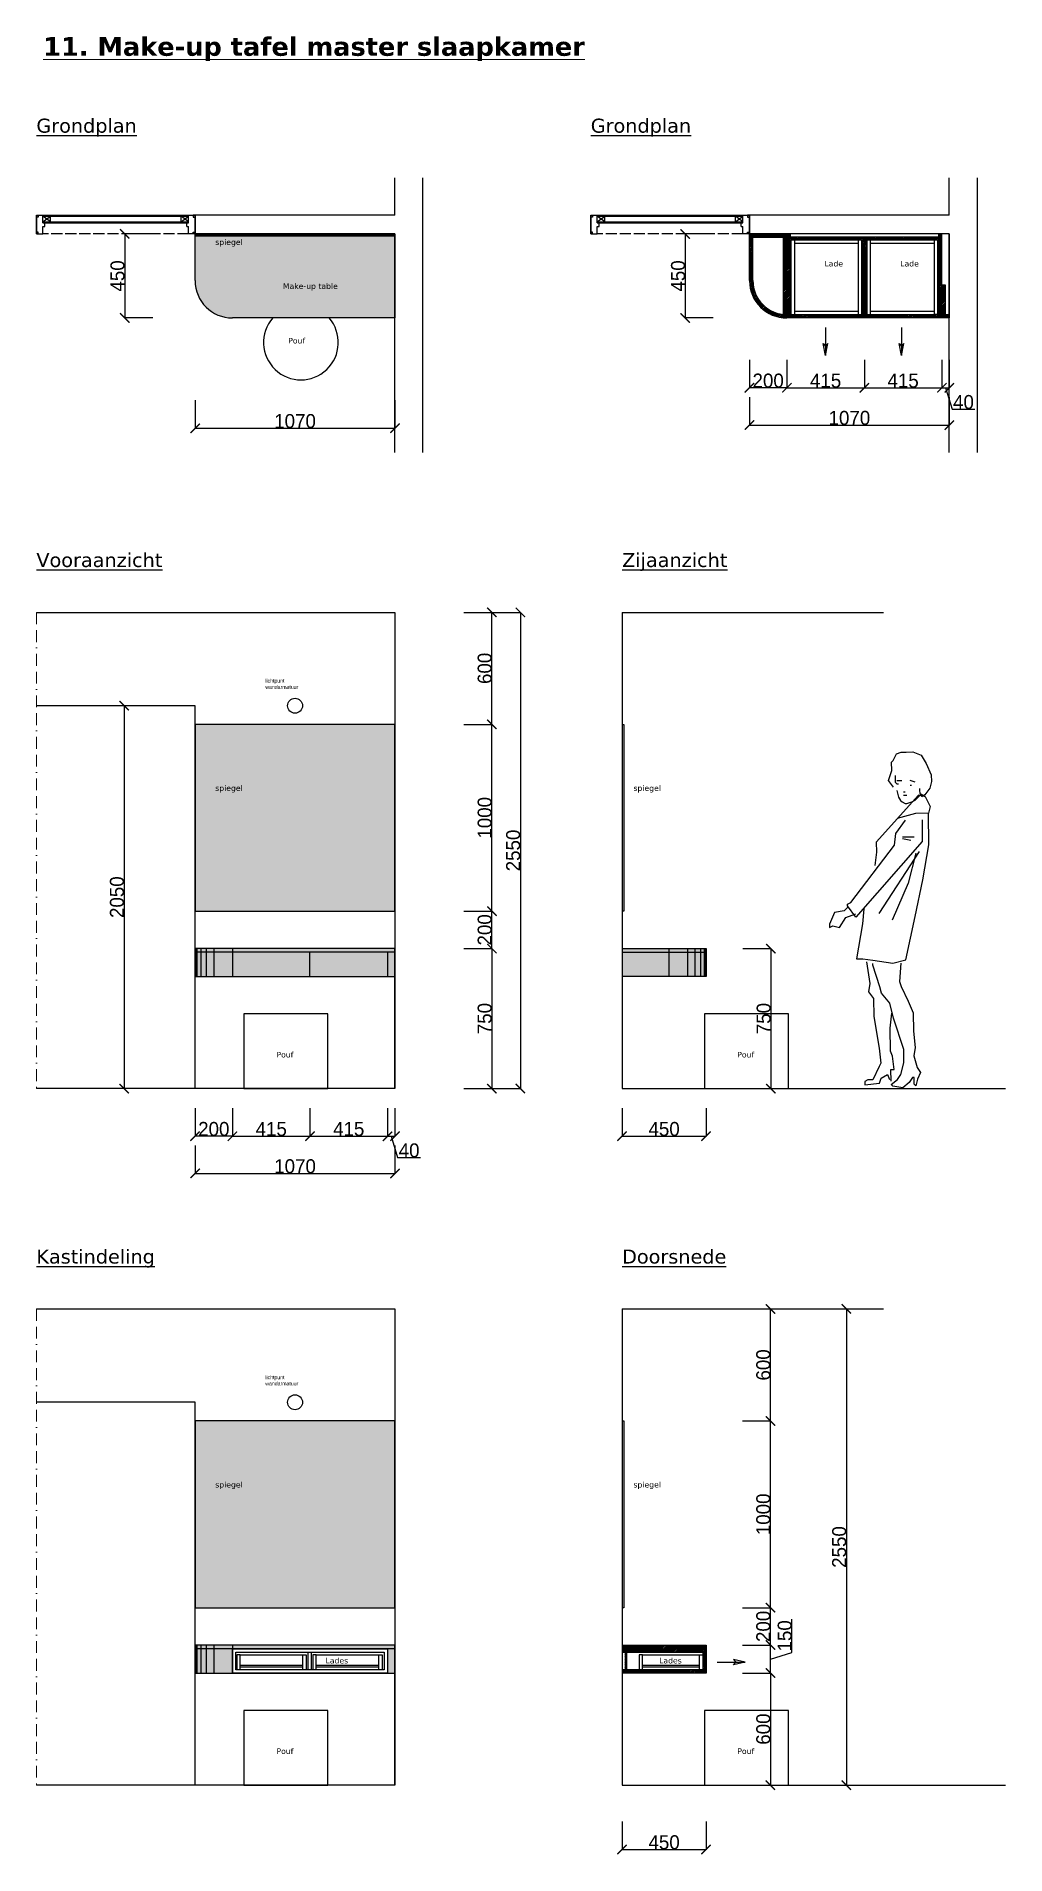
# Model space of a CAD drawing. Header units: millimetres. Extents: x -153917 to -31303, y -39726 to 31262.
# Drawn here: x -93567 to -88378, y -24823 to -15087 of the extents above; entities that cross this region are included whole.
import ezdxf

# ---------------------------------------------------------------- set-up
doc = ezdxf.new("R2010")
doc.units = ezdxf.units.MM
doc.header["$LTSCALE"] = 5
for name, pattern in [('A', [0]), ('ACAD_ISO02W100', [15, 12, -3]), ('BORDER', [44.45, 12.7, -6.35, 12.7, -6.35, 0, -6.35])]:
    doc.linetypes.add(name, pattern=pattern)
for name, color, linetype in [('Bemating', 1, 'Continuous'), ('Deuren', 8, 'Continuous'), ('invulling muren', 252, 'Continuous'), ('Meubel', 8, 'Continuous'), ('muren', 7, 'Continuous'), ('spiegel', 141, 'Continuous'), ('Tekst', 7, 'Continuous'), ('Verlichting', 1, 'Continuous')]:
    doc.layers.add(name, color=color, linetype=linetype)
doc.layers.add('H-HELP', color=6, linetype='Continuous', lineweight=5, plot=False)
doc.layers.add('Nummering schrijnwerkerij', color=80, linetype='Continuous', lineweight=0)
doc.layers.add('parket', color=7, linetype='Continuous', true_color=0xe6d6b7)
doc.styles.add('Geneva', font='')
doc.styles.get('Geneva').set_extended_font_data('Geneva')
doc.dimstyles.new('ISO-25', dxfattribs={"dimtxt": 100, "dimasz": 25, "dimexe": 1.25, "dimexo": 0.625, "dimtad": 1, "dimtxsty": 'Standard', "dimblk": 'ARCHTICK', "dimcen": 2.5, "dimse1": 1, "dimse2": 1, "dimadec": 0, "dimazin": 0, "dimtfac": 1, "dimtmove": 0, "dimatfit": 3, "dimfxl": 1, "dimarcsym": 0})

msp = doc.modelspace()

# ---------------------------------------------------------------- texts
at = {"layer": 'Nummering schrijnwerkerij', "insert": (-93531.066, -15091.511), "char_height": 100, "attachment_point": 1}
msp.add_mtext_dynamic_manual_height_columns('{\\fVerdana|b1|i0|c0|p34;\\L11. Make-up tafel master slaapkamer}', width=8225.00244, gutter_width=12.5, heights=[0], dxfattribs=at)
at = {"layer": 'spiegel', "char_height": 30, "attachment_point": 1}
for insert in [(-92609.446, -16174.195), (-92609.446, -19097.539), (-90370.264, -19097.539), (-92609.446, -22826.996), (-90370.264, -22826.996)]:
    msp.add_mtext_dynamic_manual_height_columns('{\\fVerdana|b0|i0|c0|p34;spiegel}', width=513.71165, gutter_width=12.5, heights=[0], dxfattribs=dict(at, insert=insert))
at = {"layer": 'Tekst', "char_height": 75, "width": 2800, "attachment_point": 1}
for s, insert in [('{\\fVerdana|b0|i0|c0|p34;\\LGrondplan}', (-93567.227, -15527.959)), ('{\\fVerdana|b0|i0|c0|p34;\\LGrondplan}', (-90598.975, -15527.959)), ('{\\fVerdana|b0|i0|c0|p34;\\LVooraanzicht}', (-93567.227, -17853.698)), ('{\\fVerdana|b0|i0|c0|p34;\\LZijaanzicht}', (-90431.107, -17853.698)), ('{\\fVerdana|b0|i0|c0|p34;\\LKastindeling}', (-93567.227, -21583.154)), ('{\\fVerdana|b0|i0|c0|p34;\\LDoorsnede}', (-90431.107, -21583.154))]:
    msp.add_mtext(s, dxfattribs=dict(at, insert=insert))
at = {"layer": 'Tekst', "char_height": 30, "attachment_point": 1}
for s, insert in [('{\\fVerdana|b0|i0|c0|p34;Lade}', (-89347.768, -16289.187)), ('{\\fVerdana|b0|i0|c0|p34;Lade}', (-88941.768, -16289.187)), ('{\\fVerdana|b0|i0|c0|p34;Make-up table}', (-92247.246, -16409.501)), ('{\\fVerdana|b0|i0|c0|p34;Pouf}', (-92218.515, -16701.631)), ('{\\fVerdana|b0|i0|c0|p34;Pouf}', (-92281.76, -20524.467)), ('{\\fVerdana|b0|i0|c0|p34;Pouf}', (-89814.254, -20524.467)), ('{\\fVerdana|b0|i0|c0|p34;Lades}', (-92018.836, -23769.14)), ('{\\fVerdana|b0|i0|c0|p34;Lades}', (-90232.975, -23769.14)), ('{\\fVerdana|b0|i0|c0|p34;Pouf}', (-92281.76, -24253.924)), ('{\\fVerdana|b0|i0|c0|p34;Pouf}', (-89814.254, -24253.924))]:
    msp.add_mtext_dynamic_manual_height_columns(s, width=513.71165, gutter_width=12.5, heights=[0], dxfattribs=dict(at, insert=insert))
at = {"layer": 'Verlichting', "char_height": 20, "width": 292.14835, "attachment_point": 1}
for insert in [(-92341.423, -18527.686), (-92341.423, -22257.142)]:
    msp.add_mtext('lichtpunt\\Pwandarmatuur', dxfattribs=dict(at, insert=insert))

# ---------------------------------------------------------------- blocks, each defined once
blk = doc.blocks.new('S_PWOMAN')
at = {"linetype": 'A'}
for points in [[(-48.8, 1609.2), (-75.7, 1644.4), (-58.9, 1698), (-59.5, 1742.5), (-50.8, 1751.5), (-33.6, 1787.3), (-7.3, 1796.6), (19.2, 1797), (54.5, 1797.5), (98.8, 1780.3), (125.9, 1736.3), (153.2, 1674.4), (153.7, 1638.8), (145.4, 1603.1), (119.4, 1567.1), (101.9, 1558), (92.9, 1575.6), (92.6, 1593.4), (92.5, 1602.3)], [(-40.8, 1671.6), (-40.3, 1636), (-31.4, 1627.2), (-22.6, 1627.4)], [(119.6, 1558.2), (84.1, 1566.6), (-141.7, 1314.3), (-141, 1260.9), (-148.9, 1189.7)], [(-31.6, 1645), (-5.2, 1645.4)], [(-30.9, 1591.7), (-21.6, 1556.2), (-12.5, 1538.5), (-3.6, 1529.8), (14.2, 1521.1), (23, 1521.3), (49.4, 1530.5), (66.9, 1539.7), (84.3, 1557.7), (93, 1566.7)], [(92.9, 1575.6), (119.6, 1558.2), (146.8, 1505.2), (138.4, 1469.5), (67.9, 1468.5), (-28.8, 1440.5)], [(4.5, 1583.3), (13.3, 1583.4)], [(4.7, 1565.5), (22.4, 1565.7)], [(38.9, 1646), (65.5, 1637.5)], [(39.3, 1619.4), (48.1, 1619.5)], [(-207.4, 957.6), (-215.1, 877.4), (-247.8, 690.2), (-212.5, 690.7), (-159.4, 682.5), (-53.4, 666.3), (17, 685), (66.7, 917), (108.1, 1113.3), (140.8, 1300.6), (138.4, 1469.5)], [(103.6, 1433.5), (105.2, 1317.8), (-250.9, 912.5), (-295.8, 974.1), (-295.9, 983), (-278.4, 992.1), (-44.5, 1297.9), (-36.5, 1360.3), (15.4, 1432.2)], [(-1, 1343), (60.8, 1343.9)], [(-0.9, 1334.1), (43.4, 1325.9)], [(88.3, 1264.2), (-127.6, 932)], [(70.8, 1255.1), (28.9, 1094.4), (-56.6, 897.5)], [(-295.7, 965.2), (-313.1, 947.2), (-365.9, 937.5), (-391.5, 874.9), (-391.2, 857.1), (-373.7, 866.3), (-338.3, 857.9), (-303.8, 911.7), (-251.1, 930.3)], [(-194.6, 673.1), (-175.4, 557.8), (-183.6, 513.2), (-156.6, 478), (-155.2, 380.2), (-126.4, 211.6), (-116.5, 131.7), (-125.1, 113.8), (-159.4, 42.2), (-185.8, 41.8), (-203.4, 32.7), (-203.1, 14.9), (-123.9, 24.9), (-115.4, 51.7), (-80.4, 70), (-71.2, 43.5)], [(-9.2, 666.9), (-16.7, 568.9), (-7.5, 542.4), (28.9, 462.9), (56.2, 401), (57.6, 303.2), (67.6, 214.4), (59.4, 169.8), (77.9, 107.8), (95.9, 81.4), (78.8, 45.6), (70.4, 9.9), (61.5, 18.7), (61, 54.2), (52.2, 54.1), (34.9, 27.2), (0, 0), (-53, 8.2), (-62, 16.9), (-27.1, 44.1), (-9.8, 71), (7, 133.5), (6, 204.6), (-49.3, 372.8), (-68, 452.6), (-112.9, 505.3), (-122.2, 540.8), (-159.1, 655.9), (-159.2, 664.8)], [(-62.2, 34.7), (-63.1, 96.9), (-45.4, 97.2), (-55.3, 168.2), (-64.4, 194.7), (-66.2, 319.2), (-58.5, 399.4)]]:
    blk.add_lwpolyline(points, dxfattribs=at)
blk = doc.blocks.new('_ArchTick')
at = {"color": 0, "linetype": 'ByBlock', "const_width": 0.15}
blk.add_lwpolyline([(-0.5, -0.5), (0.5, 0.5)], dxfattribs=at)
blk = doc.blocks.new('*D1055')
at = {"layer": 'Bemating', "color": 0, "lineweight": -2, "transparency": 16777216}
for p, q in [((-92944.2, -16145), (-93095.5, -16145)), ((-93094.2, -16145), (-93094.2, -16595)), ((-92944.2, -16595), (-93095.5, -16595))]:
    blk.add_line(p, q, dxfattribs=at)
at = {"layer": 'Defpoints', "color": 0, "transparency": 16777216}
for p in [(-92717.2, -16145), (-93094.2, -16595), (-92517.2, -16595)]:
    blk.add_point(p, dxfattribs=at)
at = {"layer": 'Bemating', "color": 0, "lineweight": -2, "transparency": 16777216, "xscale": 50, "yscale": 50, "zscale": 50}
for p, rotation in [((-93094.2, -16145), 90), ((-93094.2, -16595), 270)]:
    blk.add_blockref('_ArchTick', p, dxfattribs=dict(at, rotation=rotation))
at = {"layer": 'Bemating', "color": 0, "transparency": 16777216, "insert": (-93132.4, -16370), "char_height": 75, "attachment_point": 5, "rotation": 90, "style": 'Geneva'}
blk.add_mtext('450', dxfattribs=at)
blk = doc.blocks.new('*D1056')
at = {"layer": 'Bemating', "color": 0, "lineweight": -2, "transparency": 16777216}
for p, q in [((-92717.2, -17035.7), (-92717.2, -17187)), ((-91647.2, -17035.7), (-91647.2, -17187)), ((-92717.2, -17185.7), (-91647.2, -17185.7))]:
    blk.add_line(p, q, dxfattribs=at)
at = {"layer": 'Defpoints', "color": 0, "transparency": 16777216}
for p in [(-92717.2, -16155), (-91647.2, -16155), (-91647.2, -17185.7)]:
    blk.add_point(p, dxfattribs=at)
at = {"layer": 'Bemating', "color": 0, "lineweight": -2, "transparency": 16777216, "xscale": 50, "yscale": 50, "zscale": 50, "rotation": 180}
blk.add_blockref('_ArchTick', (-92717.2, -17185.7), dxfattribs=at)
at = {"layer": 'Bemating', "color": 0, "lineweight": -2, "transparency": 16777216, "xscale": 50, "yscale": 50, "zscale": 50}
blk.add_blockref('_ArchTick', (-91647.2, -17185.7), dxfattribs=at)
at = {"layer": 'Bemating', "color": 0, "transparency": 16777216, "insert": (-92182.2, -17147.6), "char_height": 75, "attachment_point": 5, "style": 'Geneva'}
blk.add_mtext('1070', dxfattribs=at)
blk = doc.blocks.new('*D1057')
at = {"layer": 'Bemating', "color": 0, "lineweight": -2, "transparency": 16777216}
for p, q in [((-89549, -16819.1), (-89549, -16970.3)), ((-89134, -16819.1), (-89134, -16970.3)), ((-89549, -16969.1), (-89134, -16969.1))]:
    blk.add_line(p, q, dxfattribs=at)
at = {"layer": 'Defpoints', "color": 0, "transparency": 16777216}
for p in [(-89549, -16595), (-89134, -16595), (-89134, -16969.1)]:
    blk.add_point(p, dxfattribs=at)
at = {"layer": 'Bemating', "color": 0, "lineweight": -2, "transparency": 16777216, "xscale": 50, "yscale": 50, "zscale": 50, "rotation": 180}
blk.add_blockref('_ArchTick', (-89549, -16969.1), dxfattribs=at)
at = {"layer": 'Bemating', "color": 0, "lineweight": -2, "transparency": 16777216, "xscale": 50, "yscale": 50, "zscale": 50}
blk.add_blockref('_ArchTick', (-89134, -16969.1), dxfattribs=at)
at = {"layer": 'Bemating', "color": 0, "transparency": 16777216, "insert": (-89341.5, -16931), "char_height": 75, "attachment_point": 5, "style": 'Geneva'}
blk.add_mtext('415', dxfattribs=at)
blk = doc.blocks.new('*D1058')
at = {"layer": 'Bemating', "color": 0, "lineweight": -2, "transparency": 16777216}
for p, q in [((-89134, -16819.1), (-89134, -16970.3)), ((-88719, -16819.1), (-88719, -16970.3)), ((-89134, -16969.1), (-88719, -16969.1))]:
    blk.add_line(p, q, dxfattribs=at)
at = {"layer": 'Defpoints', "color": 0, "transparency": 16777216}
for p in [(-89134, -16595), (-88719, -16595), (-88719, -16969.1)]:
    blk.add_point(p, dxfattribs=at)
at = {"layer": 'Bemating', "color": 0, "lineweight": -2, "transparency": 16777216, "xscale": 50, "yscale": 50, "zscale": 50, "rotation": 180}
blk.add_blockref('_ArchTick', (-89134, -16969.1), dxfattribs=at)
at = {"layer": 'Bemating', "color": 0, "lineweight": -2, "transparency": 16777216, "xscale": 50, "yscale": 50, "zscale": 50}
blk.add_blockref('_ArchTick', (-88719, -16969.1), dxfattribs=at)
at = {"layer": 'Bemating', "color": 0, "transparency": 16777216, "insert": (-88926.5, -16931), "char_height": 75, "attachment_point": 5, "style": 'Geneva'}
blk.add_mtext('415', dxfattribs=at)
blk = doc.blocks.new('*D1059')
at = {"layer": 'Bemating', "color": 0, "lineweight": -2, "transparency": 16777216}
for p, q in [((-88719, -16819.1), (-88719, -16970.3)), ((-88679, -16819.1), (-88679, -16970.3)), ((-88719, -16969.1), (-88679, -16969.1)), ((-88699, -16969.1), (-88664.6, -17083.8)), ((-88664.6, -17083.8), (-88541.9, -17083.8))]:
    blk.add_line(p, q, dxfattribs=at)
at = {"layer": 'Defpoints', "color": 0, "transparency": 16777216}
for p in [(-88719, -16595), (-88679, -16595), (-88679, -16969.1)]:
    blk.add_point(p, dxfattribs=at)
at = {"layer": 'Bemating', "color": 0, "lineweight": -2, "transparency": 16777216, "xscale": 50, "yscale": 50, "zscale": 50, "rotation": 180}
blk.add_blockref('_ArchTick', (-88719, -16969.1), dxfattribs=at)
at = {"layer": 'Bemating', "color": 0, "lineweight": -2, "transparency": 16777216, "xscale": 50, "yscale": 50, "zscale": 50}
blk.add_blockref('_ArchTick', (-88679, -16969.1), dxfattribs=at)
at = {"layer": 'Bemating', "color": 0, "transparency": 16777216, "insert": (-88603.2, -17045.6), "char_height": 75, "attachment_point": 5, "style": 'Geneva'}
blk.add_mtext('40', dxfattribs=at)
blk = doc.blocks.new('*D1060')
at = {"layer": 'Bemating', "color": 0, "lineweight": -2, "transparency": 16777216}
for p, q in [((-89749, -16819.1), (-89749, -16970.3)), ((-89549, -16819.1), (-89549, -16970.3)), ((-89549, -16969.1), (-89749, -16969.1))]:
    blk.add_line(p, q, dxfattribs=at)
at = {"layer": 'Defpoints', "color": 0, "transparency": 16777216}
for p in [(-89749, -16395), (-89549, -16595), (-89749, -16969.1)]:
    blk.add_point(p, dxfattribs=at)
at = {"layer": 'Bemating', "color": 0, "lineweight": -2, "transparency": 16777216, "xscale": 50, "yscale": 50, "zscale": 50, "rotation": 180}
blk.add_blockref('_ArchTick', (-89749, -16969.1), dxfattribs=at)
at = {"layer": 'Bemating', "color": 0, "lineweight": -2, "transparency": 16777216, "xscale": 50, "yscale": 50, "zscale": 50}
blk.add_blockref('_ArchTick', (-89549, -16969.1), dxfattribs=at)
at = {"layer": 'Bemating', "color": 0, "transparency": 16777216, "insert": (-89649, -16931), "char_height": 75, "attachment_point": 5, "style": 'Geneva'}
blk.add_mtext('200', dxfattribs=at)
blk = doc.blocks.new('*D1061')
at = {"layer": 'Bemating', "color": 0, "lineweight": -2, "transparency": 16777216}
for p, q in [((-89943.1, -16145), (-90094.3, -16145)), ((-90093.1, -16145), (-90093.1, -16595)), ((-89943.1, -16595), (-90094.3, -16595))]:
    blk.add_line(p, q, dxfattribs=at)
at = {"layer": 'Defpoints', "color": 0, "transparency": 16777216}
for p in [(-89749, -16145), (-90093.1, -16595), (-89549, -16595)]:
    blk.add_point(p, dxfattribs=at)
at = {"layer": 'Bemating', "color": 0, "lineweight": -2, "transparency": 16777216, "xscale": 50, "yscale": 50, "zscale": 50}
for p, rotation in [((-90093.1, -16145), 90), ((-90093.1, -16595), 270)]:
    blk.add_blockref('_ArchTick', p, dxfattribs=dict(at, rotation=rotation))
at = {"layer": 'Bemating', "color": 0, "transparency": 16777216, "insert": (-90131.2, -16370), "char_height": 75, "attachment_point": 5, "rotation": 90, "style": 'Geneva'}
blk.add_mtext('450', dxfattribs=at)
blk = doc.blocks.new('*D1062')
at = {"layer": 'Bemating', "color": 0, "lineweight": -2, "transparency": 16777216}
for p, q in [((-89749, -17018.6), (-89749, -17169.9)), ((-88679, -17018.6), (-88679, -17169.9)), ((-89749, -17168.6), (-88679, -17168.6))]:
    blk.add_line(p, q, dxfattribs=at)
at = {"layer": 'Defpoints', "color": 0, "transparency": 16777216}
for p in [(-88679, -16145), (-89749, -16395), (-88679, -17168.6)]:
    blk.add_point(p, dxfattribs=at)
at = {"layer": 'Bemating', "color": 0, "lineweight": -2, "transparency": 16777216, "xscale": 50, "yscale": 50, "zscale": 50, "rotation": 180}
blk.add_blockref('_ArchTick', (-89749, -17168.6), dxfattribs=at)
at = {"layer": 'Bemating', "color": 0, "lineweight": -2, "transparency": 16777216, "xscale": 50, "yscale": 50, "zscale": 50}
blk.add_blockref('_ArchTick', (-88679, -17168.6), dxfattribs=at)
at = {"layer": 'Bemating', "color": 0, "transparency": 16777216, "insert": (-89214, -17130.5), "char_height": 75, "attachment_point": 5, "style": 'Geneva'}
blk.add_mtext('1070', dxfattribs=at)
blk = doc.blocks.new('*D1063')
at = {"layer": 'Bemating', "color": 0, "lineweight": -2, "transparency": 16777216}
for p, q in [((-91125.8, -18171.3), (-90974.6, -18171.3)), ((-90975.8, -18171.3), (-90975.8, -20721.3)), ((-91125.8, -20721.3), (-90974.6, -20721.3))]:
    blk.add_line(p, q, dxfattribs=at)
at = {"layer": 'Defpoints', "color": 0, "transparency": 16777216}
for p in [(-91647.2, -18171.3), (-91647.2, -20721.3), (-90975.8, -20721.3)]:
    blk.add_point(p, dxfattribs=at)
at = {"layer": 'Bemating', "color": 0, "lineweight": -2, "transparency": 16777216, "xscale": 50, "yscale": 50, "zscale": 50}
for p, rotation in [((-90975.8, -18171.3), 90), ((-90975.8, -20721.3), 270)]:
    blk.add_blockref('_ArchTick', p, dxfattribs=dict(at, rotation=rotation))
at = {"layer": 'Bemating', "color": 0, "transparency": 16777216, "insert": (-91013.9, -19446.3), "char_height": 75, "attachment_point": 5, "rotation": 90, "style": 'Geneva'}
blk.add_mtext('2550', dxfattribs=at)
blk = doc.blocks.new('*D1064')
at = {"layer": 'Bemating', "color": 0, "lineweight": -2, "transparency": 16777216}
for p, q in [((-91278.4, -19971.3), (-91127.2, -19971.3)), ((-91128.4, -19971.3), (-91128.4, -20721.3)), ((-91278.4, -20721.3), (-91127.2, -20721.3))]:
    blk.add_line(p, q, dxfattribs=at)
at = {"layer": 'Defpoints', "color": 0, "transparency": 16777216}
for p in [(-91647.2, -19971.3), (-91647.2, -20721.3), (-91128.4, -20721.3)]:
    blk.add_point(p, dxfattribs=at)
at = {"layer": 'Bemating', "color": 0, "lineweight": -2, "transparency": 16777216, "xscale": 50, "yscale": 50, "zscale": 50}
for p, rotation in [((-91128.4, -19971.3), 90), ((-91128.4, -20721.3), 270)]:
    blk.add_blockref('_ArchTick', p, dxfattribs=dict(at, rotation=rotation))
at = {"layer": 'Bemating', "color": 0, "transparency": 16777216, "insert": (-91166.5, -20346.3), "char_height": 75, "attachment_point": 5, "rotation": 90, "style": 'Geneva'}
blk.add_mtext('750', dxfattribs=at)
blk = doc.blocks.new('*D1065')
at = {"layer": 'Bemating', "color": 0, "lineweight": -2, "transparency": 16777216}
for p, q in [((-91278.4, -19771.3), (-91127.2, -19771.3)), ((-91128.4, -19971.3), (-91128.4, -19771.3)), ((-91278.4, -19971.3), (-91127.2, -19971.3))]:
    blk.add_line(p, q, dxfattribs=at)
at = {"layer": 'Defpoints', "color": 0, "transparency": 16777216}
for p in [(-91647.2, -19771.3), (-91128.4, -19771.3), (-91647.2, -19971.3)]:
    blk.add_point(p, dxfattribs=at)
at = {"layer": 'Bemating', "color": 0, "lineweight": -2, "transparency": 16777216, "xscale": 50, "yscale": 50, "zscale": 50}
for p, rotation in [((-91128.4, -19771.3), 90), ((-91128.4, -19971.3), 270)]:
    blk.add_blockref('_ArchTick', p, dxfattribs=dict(at, rotation=rotation))
at = {"layer": 'Bemating', "color": 0, "transparency": 16777216, "insert": (-91166.5, -19871.3), "char_height": 75, "attachment_point": 5, "rotation": 90, "style": 'Geneva'}
blk.add_mtext('200', dxfattribs=at)
blk = doc.blocks.new('*D1066')
at = {"layer": 'Bemating', "color": 0, "lineweight": -2, "transparency": 16777216}
for p, q in [((-91278.4, -18771.3), (-91127.2, -18771.3)), ((-91128.4, -19771.3), (-91128.4, -18771.3)), ((-91278.4, -19771.3), (-91127.2, -19771.3))]:
    blk.add_line(p, q, dxfattribs=at)
at = {"layer": 'Defpoints', "color": 0, "transparency": 16777216}
for p in [(-91647.2, -18771.3), (-91128.4, -18771.3), (-91647.2, -19771.3)]:
    blk.add_point(p, dxfattribs=at)
at = {"layer": 'Bemating', "color": 0, "lineweight": -2, "transparency": 16777216, "xscale": 50, "yscale": 50, "zscale": 50}
for p, rotation in [((-91128.4, -18771.3), 90), ((-91128.4, -19771.3), 270)]:
    blk.add_blockref('_ArchTick', p, dxfattribs=dict(at, rotation=rotation))
at = {"layer": 'Bemating', "color": 0, "transparency": 16777216, "insert": (-91166.5, -19271.3), "char_height": 75, "attachment_point": 5, "rotation": 90, "style": 'Geneva'}
blk.add_mtext('1000', dxfattribs=at)
blk = doc.blocks.new('*D1067')
at = {"layer": 'Bemating', "color": 0, "lineweight": -2, "transparency": 16777216}
for p, q in [((-91278.4, -18171.3), (-91127.2, -18171.3)), ((-91128.4, -18771.3), (-91128.4, -18171.3)), ((-91278.4, -18771.3), (-91127.2, -18771.3))]:
    blk.add_line(p, q, dxfattribs=at)
at = {"layer": 'Defpoints', "color": 0, "transparency": 16777216}
for p in [(-91647.2, -18171.3), (-91128.4, -18171.3), (-91647.2, -18771.3)]:
    blk.add_point(p, dxfattribs=at)
at = {"layer": 'Bemating', "color": 0, "lineweight": -2, "transparency": 16777216, "xscale": 50, "yscale": 50, "zscale": 50}
for p, rotation in [((-91128.4, -18171.3), 90), ((-91128.4, -18771.3), 270)]:
    blk.add_blockref('_ArchTick', p, dxfattribs=dict(at, rotation=rotation))
at = {"layer": 'Bemating', "color": 0, "transparency": 16777216, "insert": (-91166.5, -18471.3), "char_height": 75, "attachment_point": 5, "rotation": 90, "style": 'Geneva'}
blk.add_mtext('600', dxfattribs=at)
blk = doc.blocks.new('*D1068')
at = {"layer": 'Bemating', "color": 0, "lineweight": -2, "transparency": 16777216}
for p, q in [((-92947.4, -18671.3), (-93098.6, -18671.3)), ((-93097.4, -18671.3), (-93097.4, -20721.3)), ((-92947.4, -20721.3), (-93098.6, -20721.3))]:
    blk.add_line(p, q, dxfattribs=at)
at = {"layer": 'Defpoints', "color": 0, "transparency": 16777216}
for p in [(-92717.2, -18671.3), (-93097.4, -20721.3), (-92717.2, -20721.3)]:
    blk.add_point(p, dxfattribs=at)
at = {"layer": 'Bemating', "color": 0, "lineweight": -2, "transparency": 16777216, "xscale": 50, "yscale": 50, "zscale": 50}
for p, rotation in [((-93097.4, -18671.3), 90), ((-93097.4, -20721.3), 270)]:
    blk.add_blockref('_ArchTick', p, dxfattribs=dict(at, rotation=rotation))
at = {"layer": 'Bemating', "color": 0, "transparency": 16777216, "insert": (-93135.5, -19696.3), "char_height": 75, "attachment_point": 5, "rotation": 90, "style": 'Geneva'}
blk.add_mtext('2050', dxfattribs=at)
blk = doc.blocks.new('*D1069')
at = {"layer": 'Bemating', "color": 0, "lineweight": -2, "transparency": 16777216}
for p, q in [((-92517.2, -20826.1), (-92517.2, -20977.3)), ((-92102.2, -20826.1), (-92102.2, -20977.3)), ((-92517.2, -20976.1), (-92102.2, -20976.1))]:
    blk.add_line(p, q, dxfattribs=at)
at = {"layer": 'Defpoints', "color": 0, "transparency": 16777216}
for p in [(-92517.2, -20601.9), (-92102.2, -20601.9), (-92102.2, -20976.1)]:
    blk.add_point(p, dxfattribs=at)
at = {"layer": 'Bemating', "color": 0, "lineweight": -2, "transparency": 16777216, "xscale": 50, "yscale": 50, "zscale": 50, "rotation": 180}
blk.add_blockref('_ArchTick', (-92517.2, -20976.1), dxfattribs=at)
at = {"layer": 'Bemating', "color": 0, "lineweight": -2, "transparency": 16777216, "xscale": 50, "yscale": 50, "zscale": 50}
blk.add_blockref('_ArchTick', (-92102.2, -20976.1), dxfattribs=at)
at = {"layer": 'Bemating', "color": 0, "transparency": 16777216, "insert": (-92309.7, -20937.9), "char_height": 75, "attachment_point": 5, "style": 'Geneva'}
blk.add_mtext('415', dxfattribs=at)
blk = doc.blocks.new('*D1070')
at = {"layer": 'Bemating', "color": 0, "lineweight": -2, "transparency": 16777216}
for p, q in [((-92102.2, -20826.1), (-92102.2, -20977.3)), ((-91687.2, -20826.1), (-91687.2, -20977.3)), ((-92102.2, -20976.1), (-91687.2, -20976.1))]:
    blk.add_line(p, q, dxfattribs=at)
at = {"layer": 'Defpoints', "color": 0, "transparency": 16777216}
for p in [(-92102.2, -20601.9), (-91687.2, -20601.9), (-91687.2, -20976.1)]:
    blk.add_point(p, dxfattribs=at)
at = {"layer": 'Bemating', "color": 0, "lineweight": -2, "transparency": 16777216, "xscale": 50, "yscale": 50, "zscale": 50, "rotation": 180}
blk.add_blockref('_ArchTick', (-92102.2, -20976.1), dxfattribs=at)
at = {"layer": 'Bemating', "color": 0, "lineweight": -2, "transparency": 16777216, "xscale": 50, "yscale": 50, "zscale": 50}
blk.add_blockref('_ArchTick', (-91687.2, -20976.1), dxfattribs=at)
at = {"layer": 'Bemating', "color": 0, "transparency": 16777216, "insert": (-91894.7, -20937.9), "char_height": 75, "attachment_point": 5, "style": 'Geneva'}
blk.add_mtext('415', dxfattribs=at)
blk = doc.blocks.new('*D1071')
at = {"layer": 'Bemating', "color": 0, "lineweight": -2, "transparency": 16777216}
for p, q in [((-91687.2, -20826.1), (-91687.2, -20977.3)), ((-91647.2, -20826.1), (-91647.2, -20977.3)), ((-91687.2, -20976.1), (-91647.2, -20976.1)), ((-91667.2, -20976.1), (-91632.8, -21090.8)), ((-91632.8, -21090.8), (-91510.1, -21090.8))]:
    blk.add_line(p, q, dxfattribs=at)
at = {"layer": 'Defpoints', "color": 0, "transparency": 16777216}
for p in [(-91687.2, -20601.9), (-91647.2, -20601.9), (-91647.2, -20976.1)]:
    blk.add_point(p, dxfattribs=at)
at = {"layer": 'Bemating', "color": 0, "lineweight": -2, "transparency": 16777216, "xscale": 50, "yscale": 50, "zscale": 50, "rotation": 180}
blk.add_blockref('_ArchTick', (-91687.2, -20976.1), dxfattribs=at)
at = {"layer": 'Bemating', "color": 0, "lineweight": -2, "transparency": 16777216, "xscale": 50, "yscale": 50, "zscale": 50}
blk.add_blockref('_ArchTick', (-91647.2, -20976.1), dxfattribs=at)
at = {"layer": 'Bemating', "color": 0, "transparency": 16777216, "insert": (-91571.5, -21052.6), "char_height": 75, "attachment_point": 5, "style": 'Geneva'}
blk.add_mtext('40', dxfattribs=at)
blk = doc.blocks.new('*D1072')
at = {"layer": 'Bemating', "color": 0, "lineweight": -2, "transparency": 16777216}
for p, q in [((-92717.2, -20826.1), (-92717.2, -20977.3)), ((-92517.2, -20826.1), (-92517.2, -20977.3)), ((-92517.2, -20976.1), (-92717.2, -20976.1))]:
    blk.add_line(p, q, dxfattribs=at)
at = {"layer": 'Defpoints', "color": 0, "transparency": 16777216}
for p in [(-92717.2, -20401.9), (-92517.2, -20601.9), (-92717.2, -20976.1)]:
    blk.add_point(p, dxfattribs=at)
at = {"layer": 'Bemating', "color": 0, "lineweight": -2, "transparency": 16777216, "xscale": 50, "yscale": 50, "zscale": 50, "rotation": 180}
blk.add_blockref('_ArchTick', (-92717.2, -20976.1), dxfattribs=at)
at = {"layer": 'Bemating', "color": 0, "lineweight": -2, "transparency": 16777216, "xscale": 50, "yscale": 50, "zscale": 50}
blk.add_blockref('_ArchTick', (-92517.2, -20976.1), dxfattribs=at)
at = {"layer": 'Bemating', "color": 0, "transparency": 16777216, "insert": (-92617.2, -20937.9), "char_height": 75, "attachment_point": 5, "style": 'Geneva'}
blk.add_mtext('200', dxfattribs=at)
blk = doc.blocks.new('*D1073')
at = {"layer": 'Bemating', "color": 0, "lineweight": -2, "transparency": 16777216}
for p, q in [((-92717.2, -21025.6), (-92717.2, -21176.9)), ((-91647.2, -21025.6), (-91647.2, -21176.9)), ((-92717.2, -21175.6), (-91647.2, -21175.6))]:
    blk.add_line(p, q, dxfattribs=at)
at = {"layer": 'Defpoints', "color": 0, "transparency": 16777216}
for p in [(-91647.2, -20151.9), (-92717.2, -20401.9), (-91647.2, -21175.6)]:
    blk.add_point(p, dxfattribs=at)
at = {"layer": 'Bemating', "color": 0, "lineweight": -2, "transparency": 16777216, "xscale": 50, "yscale": 50, "zscale": 50, "rotation": 180}
blk.add_blockref('_ArchTick', (-92717.2, -21175.6), dxfattribs=at)
at = {"layer": 'Bemating', "color": 0, "lineweight": -2, "transparency": 16777216, "xscale": 50, "yscale": 50, "zscale": 50}
blk.add_blockref('_ArchTick', (-91647.2, -21175.6), dxfattribs=at)
at = {"layer": 'Bemating', "color": 0, "transparency": 16777216, "insert": (-92182.2, -21137.5), "char_height": 75, "attachment_point": 5, "style": 'Geneva'}
blk.add_mtext('1070', dxfattribs=at)
blk = doc.blocks.new('*D1074')
at = {"layer": 'Bemating', "color": 0, "lineweight": -2, "transparency": 16777216}
for p, q in [((-90431.1, -20826.1), (-90431.1, -20977.3)), ((-89981.1, -20826.1), (-89981.1, -20977.3)), ((-90431.1, -20976.1), (-89981.1, -20976.1))]:
    blk.add_line(p, q, dxfattribs=at)
at = {"layer": 'Defpoints', "color": 0, "transparency": 16777216}
for p in [(-90431.1, -20121.3), (-89981.1, -20121.3), (-89981.1, -20976.1)]:
    blk.add_point(p, dxfattribs=at)
at = {"layer": 'Bemating', "color": 0, "lineweight": -2, "transparency": 16777216, "xscale": 50, "yscale": 50, "zscale": 50, "rotation": 180}
blk.add_blockref('_ArchTick', (-90431.1, -20976.1), dxfattribs=at)
at = {"layer": 'Bemating', "color": 0, "lineweight": -2, "transparency": 16777216, "xscale": 50, "yscale": 50, "zscale": 50}
blk.add_blockref('_ArchTick', (-89981.1, -20976.1), dxfattribs=at)
at = {"layer": 'Bemating', "color": 0, "transparency": 16777216, "insert": (-90206.1, -20937.9), "char_height": 75, "attachment_point": 5, "style": 'Geneva'}
blk.add_mtext('450', dxfattribs=at)
blk = doc.blocks.new('*D1075')
at = {"layer": 'Bemating', "color": 0, "lineweight": -2, "transparency": 16777216}
for p, q in [((-89784.7, -19971.3), (-89633.4, -19971.3)), ((-89634.7, -19971.3), (-89634.7, -20721.3)), ((-89784.7, -20721.3), (-89633.4, -20721.3))]:
    blk.add_line(p, q, dxfattribs=at)
at = {"layer": 'Defpoints', "color": 0, "transparency": 16777216}
for p in [(-89981.1, -19971.3), (-89989.2, -20721.3), (-89634.7, -20721.3)]:
    blk.add_point(p, dxfattribs=at)
at = {"layer": 'Bemating', "color": 0, "lineweight": -2, "transparency": 16777216, "xscale": 50, "yscale": 50, "zscale": 50}
for p, rotation in [((-89634.7, -19971.3), 90), ((-89634.7, -20721.3), 270)]:
    blk.add_blockref('_ArchTick', p, dxfattribs=dict(at, rotation=rotation))
at = {"layer": 'Bemating', "color": 0, "transparency": 16777216, "insert": (-89672.8, -20346.3), "char_height": 75, "attachment_point": 5, "rotation": 90, "style": 'Geneva'}
blk.add_mtext('750', dxfattribs=at)
blk = doc.blocks.new('*D1078')
at = {"layer": 'Bemating', "color": 0, "lineweight": -2, "transparency": 16777216}
for p, q in [((-89380.3, -21900.8), (-89229, -21900.8)), ((-89230.3, -21900.8), (-89230.3, -24450.8)), ((-89380.3, -24450.8), (-89229, -24450.8))]:
    blk.add_line(p, q, dxfattribs=at)
at = {"layer": 'Defpoints', "color": 0, "transparency": 16777216}
for p in [(-89608.7, -21900.8), (-89608.7, -24450.8), (-89230.3, -24450.8)]:
    blk.add_point(p, dxfattribs=at)
at = {"layer": 'Bemating', "color": 0, "lineweight": -2, "transparency": 16777216, "xscale": 50, "yscale": 50, "zscale": 50}
for p, rotation in [((-89230.3, -21900.8), 90), ((-89230.3, -24450.8), 270)]:
    blk.add_blockref('_ArchTick', p, dxfattribs=dict(at, rotation=rotation))
at = {"layer": 'Bemating', "color": 0, "transparency": 16777216, "insert": (-89268.4, -23175.8), "char_height": 75, "attachment_point": 5, "rotation": 90, "style": 'Geneva'}
blk.add_mtext('2550', dxfattribs=at)
blk = doc.blocks.new('*D1080')
at = {"layer": 'Bemating', "color": 0, "lineweight": -2, "transparency": 16777216}
for p, q in [((-89786.7, -23850.8), (-89635.4, -23850.8)), ((-89636.7, -23850.8), (-89636.7, -24450.8)), ((-89786.7, -24450.8), (-89635.4, -24450.8))]:
    blk.add_line(p, q, dxfattribs=at)
at = {"layer": 'Defpoints', "color": 0, "transparency": 16777216}
for p in [(-89981.1, -23850.8), (-90431.1, -24450.8), (-89636.7, -24450.8)]:
    blk.add_point(p, dxfattribs=at)
at = {"layer": 'Bemating', "color": 0, "lineweight": -2, "transparency": 16777216, "xscale": 50, "yscale": 50, "zscale": 50}
for p, rotation in [((-89636.7, -23850.8), 90), ((-89636.7, -24450.8), 270)]:
    blk.add_blockref('_ArchTick', p, dxfattribs=dict(at, rotation=rotation))
at = {"layer": 'Bemating', "color": 0, "transparency": 16777216, "insert": (-89674.8, -24150.8), "char_height": 75, "attachment_point": 5, "rotation": 90, "style": 'Geneva'}
blk.add_mtext('600', dxfattribs=at)
blk = doc.blocks.new('*D1081')
at = {"layer": 'Bemating', "color": 0, "lineweight": -2, "transparency": 16777216}
for p, q in [((-89522, -23741.4), (-89522, -23561.6)), ((-89786.7, -23700.8), (-89635.4, -23700.8)), ((-89636.7, -23850.8), (-89636.7, -23700.8)), ((-89636.7, -23775.8), (-89522, -23741.4)), ((-89786.7, -23850.8), (-89635.4, -23850.8))]:
    blk.add_line(p, q, dxfattribs=at)
at = {"layer": 'Defpoints', "color": 0, "transparency": 16777216}
for p in [(-89981.1, -23700.8), (-89636.7, -23700.8), (-89981.1, -23850.8)]:
    blk.add_point(p, dxfattribs=at)
at = {"layer": 'Bemating', "color": 0, "lineweight": -2, "transparency": 16777216, "xscale": 50, "yscale": 50, "zscale": 50}
for p, rotation in [((-89636.7, -23700.8), 90), ((-89636.7, -23850.8), 270)]:
    blk.add_blockref('_ArchTick', p, dxfattribs=dict(at, rotation=rotation))
at = {"layer": 'Bemating', "color": 0, "transparency": 16777216, "insert": (-89560.1, -23651.5), "char_height": 75, "attachment_point": 5, "rotation": 90, "style": 'Geneva'}
blk.add_mtext('150', dxfattribs=at)
blk = doc.blocks.new('*D1082')
at = {"layer": 'Bemating', "color": 0, "lineweight": -2, "transparency": 16777216}
for p, q in [((-89786.7, -23500.8), (-89635.4, -23500.8)), ((-89636.7, -23700.8), (-89636.7, -23500.8)), ((-89786.7, -23700.8), (-89635.4, -23700.8))]:
    blk.add_line(p, q, dxfattribs=at)
at = {"layer": 'Defpoints', "color": 0, "transparency": 16777216}
for p in [(-90273.3, -23500.8), (-89636.7, -23500.8), (-89981.1, -23700.8)]:
    blk.add_point(p, dxfattribs=at)
at = {"layer": 'Bemating', "color": 0, "lineweight": -2, "transparency": 16777216, "xscale": 50, "yscale": 50, "zscale": 50}
for p, rotation in [((-89636.7, -23500.8), 90), ((-89636.7, -23700.8), 270)]:
    blk.add_blockref('_ArchTick', p, dxfattribs=dict(at, rotation=rotation))
at = {"layer": 'Bemating', "color": 0, "transparency": 16777216, "insert": (-89674.8, -23600.8), "char_height": 75, "attachment_point": 5, "rotation": 90, "style": 'Geneva'}
blk.add_mtext('200', dxfattribs=at)
blk = doc.blocks.new('*D1083')
at = {"layer": 'Bemating', "color": 0, "lineweight": -2, "transparency": 16777216}
for p, q in [((-89786.7, -22500.8), (-89635.4, -22500.8)), ((-89636.7, -23500.8), (-89636.7, -22500.8)), ((-89786.7, -23500.8), (-89635.4, -23500.8))]:
    blk.add_line(p, q, dxfattribs=at)
at = {"layer": 'Defpoints', "color": 0, "transparency": 16777216}
for p in [(-90421.1, -22500.8), (-89636.7, -22500.8), (-90273.3, -23500.8)]:
    blk.add_point(p, dxfattribs=at)
at = {"layer": 'Bemating', "color": 0, "lineweight": -2, "transparency": 16777216, "xscale": 50, "yscale": 50, "zscale": 50}
for p, rotation in [((-89636.7, -22500.8), 90), ((-89636.7, -23500.8), 270)]:
    blk.add_blockref('_ArchTick', p, dxfattribs=dict(at, rotation=rotation))
at = {"layer": 'Bemating', "color": 0, "transparency": 16777216, "insert": (-89674.8, -23000.8), "char_height": 75, "attachment_point": 5, "rotation": 90, "style": 'Geneva'}
blk.add_mtext('1000', dxfattribs=at)
blk = doc.blocks.new('*D1084')
at = {"layer": 'Bemating', "color": 0, "lineweight": -2, "transparency": 16777216}
for p, q in [((-89786.7, -21900.8), (-89635.4, -21900.8)), ((-89636.7, -22500.8), (-89636.7, -21900.8)), ((-89786.7, -22500.8), (-89635.4, -22500.8))]:
    blk.add_line(p, q, dxfattribs=at)
at = {"layer": 'Defpoints', "color": 0, "transparency": 16777216}
for p in [(-90431.1, -21900.8), (-89636.7, -21900.8), (-90421.1, -22500.8)]:
    blk.add_point(p, dxfattribs=at)
at = {"layer": 'Bemating', "color": 0, "lineweight": -2, "transparency": 16777216, "xscale": 50, "yscale": 50, "zscale": 50}
for p, rotation in [((-89636.7, -21900.8), 90), ((-89636.7, -22500.8), 270)]:
    blk.add_blockref('_ArchTick', p, dxfattribs=dict(at, rotation=rotation))
at = {"layer": 'Bemating', "color": 0, "transparency": 16777216, "insert": (-89674.8, -22200.8), "char_height": 75, "attachment_point": 5, "rotation": 90, "style": 'Geneva'}
blk.add_mtext('600', dxfattribs=at)
blk = doc.blocks.new('*D1085')
at = {"layer": 'Bemating', "color": 0, "lineweight": -2, "transparency": 16777216}
for p, q in [((-90431.1, -24645.3), (-90431.1, -24796.5)), ((-89981.1, -24645.3), (-89981.1, -24796.5)), ((-90431.1, -24795.3), (-89981.1, -24795.3))]:
    blk.add_line(p, q, dxfattribs=at)
at = {"layer": 'Defpoints', "color": 0, "transparency": 16777216}
for p in [(-90431.1, -23850.8), (-89981.1, -23850.8), (-89981.1, -24795.3)]:
    blk.add_point(p, dxfattribs=at)
at = {"layer": 'Bemating', "color": 0, "lineweight": -2, "transparency": 16777216, "xscale": 50, "yscale": 50, "zscale": 50, "rotation": 180}
blk.add_blockref('_ArchTick', (-90431.1, -24795.3), dxfattribs=at)
at = {"layer": 'Bemating', "color": 0, "lineweight": -2, "transparency": 16777216, "xscale": 50, "yscale": 50, "zscale": 50}
blk.add_blockref('_ArchTick', (-89981.1, -24795.3), dxfattribs=at)
at = {"layer": 'Bemating', "color": 0, "transparency": 16777216, "insert": (-90206.1, -24757.1), "char_height": 75, "attachment_point": 5, "style": 'Geneva'}
blk.add_mtext('450', dxfattribs=at)

# ---------------------------------------------------------------- dimensions: what is measured, and where the dimension line sits
at = {"layer": 'Bemating'}
for base, p1, p2, override, picture, middle in [((-93094.248, -16594.953), (-92717.227, -16144.953), (-92517.227, -16594.953), {"dimtxt": 75, "dimasz": 50, "dimtxsty": 'Geneva', "dimse1": 0, "dimse2": 0, "dimfxl": 150, "dimfxlon": 1}, '*D1055', (-93132.373, -16369.953)), ((-90093.059, -16594.953), (-89748.975, -16144.953), (-89548.975, -16594.953), {"dimtxt": 75, "dimasz": 50, "dimtxsty": 'Geneva', "dimse1": 0, "dimse2": 0, "dimtmove": 1, "dimfxl": 150, "dimfxlon": 1}, '*D1061', (-90131.184, -16369.953)), ((-90975.818, -20721.349), (-91647.227, -18171.349), (-91647.227, -20721.349), {"dimtxt": 75, "dimasz": 50, "dimtxsty": 'Geneva', "dimse1": 0, "dimse2": 0, "dimfxl": 150, "dimfxlon": 1}, '*D1063', (-91013.943, -19446.349)), ((-91128.407, -18171.349), (-91647.227, -18771.349), (-91647.227, -18171.349), {"dimtxt": 75, "dimasz": 50, "dimtxsty": 'Geneva', "dimse1": 0, "dimse2": 0, "dimtmove": 1, "dimfxl": 150, "dimfxlon": 1}, '*D1067', (-91166.532, -18471.349)), ((-93097.363, -20721.349), (-92717.227, -18671.349), (-92717.227, -20721.349), {"dimtxt": 75, "dimasz": 50, "dimtxsty": 'Geneva', "dimse1": 0, "dimse2": 0, "dimtmove": 1, "dimfxl": 150, "dimfxlon": 1}, '*D1068', (-93135.488, -19696.349)), ((-91128.407, -18771.349), (-91647.227, -19771.349), (-91647.227, -18771.349), {"dimtxt": 75, "dimasz": 50, "dimtxsty": 'Geneva', "dimse1": 0, "dimse2": 0, "dimtmove": 1, "dimfxl": 150, "dimfxlon": 1}, '*D1066', (-91166.532, -19271.349)), ((-91128.407, -19771.349), (-91647.227, -19971.349), (-91647.227, -19771.349), {"dimtxt": 75, "dimasz": 50, "dimtxsty": 'Geneva', "dimse1": 0, "dimse2": 0, "dimtmove": 1, "dimfxl": 150, "dimfxlon": 1}, '*D1065', (-91166.532, -19871.349)), ((-91128.407, -20721.349), (-91647.227, -19971.349), (-91647.227, -20721.349), {"dimtxt": 75, "dimasz": 50, "dimtxsty": 'Geneva', "dimse1": 0, "dimse2": 0, "dimfxl": 150, "dimfxlon": 1}, '*D1064', (-91166.532, -20346.349)), ((-89634.654, -20721.349), (-89981.107, -19971.349), (-89989.235, -20721.349), {"dimtxt": 75, "dimasz": 50, "dimtxsty": 'Geneva', "dimse1": 0, "dimse2": 0, "dimfxl": 150, "dimfxlon": 1}, '*D1075', (-89672.779, -20346.349)), ((-89636.687, -21900.805), (-90421.107, -22500.805), (-90431.107, -21900.805), {"dimtxt": 75, "dimasz": 50, "dimtxsty": 'Geneva', "dimse1": 0, "dimse2": 0, "dimtmove": 1, "dimfxl": 150, "dimfxlon": 1}, '*D1084', (-89674.812, -22200.805)), ((-89230.297, -24450.805), (-89608.746, -21900.805), (-89608.746, -24450.805), {"dimtxt": 75, "dimasz": 50, "dimtxsty": 'Geneva', "dimse1": 0, "dimse2": 0, "dimfxl": 150, "dimfxlon": 1}, '*D1078', (-89268.422, -23175.805)), ((-89636.687, -22500.805), (-90273.268, -23500.805), (-90421.107, -22500.805), {"dimtxt": 75, "dimasz": 50, "dimtxsty": 'Geneva', "dimse1": 0, "dimse2": 0, "dimtmove": 1, "dimfxl": 150, "dimfxlon": 1}, '*D1083', (-89674.812, -23000.805)), ((-89636.687, -23500.805), (-89981.107, -23700.805), (-90273.268, -23500.805), {"dimtxt": 75, "dimasz": 50, "dimtxsty": 'Geneva', "dimse1": 0, "dimse2": 0, "dimtmove": 1, "dimfxl": 150, "dimfxlon": 1}, '*D1082', (-89674.812, -23600.805)), ((-89636.687, -23700.805), (-89981.107, -23850.805), (-89981.107, -23700.805), {"dimtxt": 75, "dimasz": 50, "dimtxsty": 'Geneva', "dimse1": 0, "dimse2": 0, "dimtmove": 1, "dimfxl": 150, "dimfxlon": 1}, '*D1081', (-89560.124, -23740.774)), ((-89636.687, -24450.805), (-89981.107, -23850.805), (-90431.107, -24450.805), {"dimtxt": 75, "dimasz": 50, "dimtxsty": 'Geneva', "dimse1": 0, "dimse2": 0, "dimfxl": 150, "dimfxlon": 1}, '*D1080', (-89674.812, -24150.805))]:
    dim = msp.add_linear_dim(base=base, p1=p1, p2=p2, angle=90, dimstyle='ISO-25', override=override, dxfattribs=at)
    dim.commit()
    dim.dimension.update_dxf_attribs({"geometry": picture, "text_midpoint": middle})
for base, p1, p2, override, picture, middle in [((-91647.227, -17185.727), (-92717.227, -16154.953), (-91647.227, -16154.953), {"dimtxt": 75, "dimasz": 50, "dimtxsty": 'Geneva', "dimse1": 0, "dimse2": 0, "dimfxl": 150, "dimfxlon": 1}, '*D1056', (-92182.227, -17147.602)), ((-88678.975, -17168.644), (-89748.975, -16394.953), (-88678.975, -16144.953), {"dimtxt": 75, "dimasz": 50, "dimtxsty": 'Geneva', "dimse1": 0, "dimse2": 0, "dimfxl": 150, "dimfxlon": 1}, '*D1062', (-89213.975, -17130.519)), ((-89748.975, -16969.085), (-89548.975, -16594.953), (-89748.975, -16394.953), {"dimtxt": 75, "dimasz": 50, "dimtxsty": 'Geneva', "dimse1": 0, "dimse2": 0, "dimtmove": 1, "dimfxl": 150, "dimfxlon": 1}, '*D1060', (-89648.975, -16930.96)), ((-89133.975, -16969.085), (-89548.975, -16594.953), (-89133.975, -16594.953), {"dimtxt": 75, "dimasz": 50, "dimtxsty": 'Geneva', "dimse1": 0, "dimse2": 0, "dimfxl": 150, "dimfxlon": 1}, '*D1057', (-89341.475, -16930.96)), ((-88718.975, -16969.085), (-89133.975, -16594.953), (-88718.975, -16594.953), {"dimtxt": 75, "dimasz": 50, "dimtxsty": 'Geneva', "dimse1": 0, "dimse2": 0, "dimtmove": 1, "dimfxl": 150, "dimfxlon": 1}, '*D1058', (-88926.475, -16930.96)), ((-88678.975, -16969.085), (-88718.975, -16594.953), (-88678.975, -16594.953), {"dimtxt": 75, "dimasz": 50, "dimtxsty": 'Geneva', "dimse1": 0, "dimse2": 0, "dimtmove": 1, "dimfxl": 150, "dimfxlon": 1}, '*D1059', (-88663.944, -17045.648)), ((-91647.227, -21175.633), (-92717.227, -20401.941), (-91647.227, -20151.941), {"dimtxt": 75, "dimasz": 50, "dimtxsty": 'Geneva', "dimse1": 0, "dimse2": 0, "dimfxl": 150, "dimfxlon": 1}, '*D1073', (-92182.227, -21137.508)), ((-89981.107, -20976.074), (-90431.107, -20121.349), (-89981.107, -20121.349), {"dimtxt": 75, "dimasz": 50, "dimtxsty": 'Geneva', "dimse1": 0, "dimse2": 0, "dimfxl": 150, "dimfxlon": 1}, '*D1074', (-90206.107, -20937.949)), ((-92717.227, -20976.074), (-92517.227, -20601.941), (-92717.227, -20401.941), {"dimtxt": 75, "dimasz": 50, "dimtxsty": 'Geneva', "dimse1": 0, "dimse2": 0, "dimtmove": 1, "dimfxl": 150, "dimfxlon": 1}, '*D1072', (-92617.227, -20937.949)), ((-92102.227, -20976.074), (-92517.227, -20601.941), (-92102.227, -20601.941), {"dimtxt": 75, "dimasz": 50, "dimtxsty": 'Geneva', "dimse1": 0, "dimse2": 0, "dimfxl": 150, "dimfxlon": 1}, '*D1069', (-92309.727, -20937.949)), ((-91687.227, -20976.074), (-92102.227, -20601.941), (-91687.227, -20601.941), {"dimtxt": 75, "dimasz": 50, "dimtxsty": 'Geneva', "dimse1": 0, "dimse2": 0, "dimtmove": 1, "dimfxl": 150, "dimfxlon": 1}, '*D1070', (-91894.727, -20937.949)), ((-91647.227, -20976.074), (-91687.227, -20601.941), (-91647.227, -20601.941), {"dimtxt": 75, "dimasz": 50, "dimtxsty": 'Geneva', "dimse1": 0, "dimse2": 0, "dimtmove": 1, "dimfxl": 150, "dimfxlon": 1}, '*D1071', (-91632.196, -21052.636)), ((-89981.107, -24795.257), (-90431.107, -23850.805), (-89981.107, -23850.805), {"dimtxt": 75, "dimasz": 50, "dimtxsty": 'Geneva', "dimse1": 0, "dimse2": 0, "dimfxl": 150, "dimfxlon": 1}, '*D1085', (-90206.107, -24757.132))]:
    dim = msp.add_linear_dim(base=base, p1=p1, p2=p2, dimstyle='ISO-25', override=override, dxfattribs=at)
    dim.commit()
    dim.dimension.update_dxf_attribs({"geometry": picture, "text_midpoint": middle})

# ---------------------------------------------------------------- hatches: boundary and pattern name
at = {"layer": 'invulling muren', "transparency": 33554687}
h = msp.add_hatch(dxfattribs=at)
h.set_pattern_fill('ANSI32', color=256)
h.paths.add_polyline_path([(-89730.975, -16144.953), (-89748.975, -16144.953), (-89748.975, -16154.953), (-89748.975, -16394.953, 0.41421356), (-89548.975, -16594.953), (-89548.975, -16576.953, -0.41421356), (-89730.975, -16394.953)])
h.paths.add_polyline_path([(-89566.975, -16144.953), (-89730.975, -16144.953), (-89730.975, -16162.953), (-89566.975, -16162.953)], flags=17)
h.paths.add_polyline_path([(-89548.975, -16144.953), (-89566.975, -16144.953), (-89566.975, -16162.953), (-89566.975, -16576.06, 0.02477083), (-89548.975, -16576.953)], flags=17)
h.paths.add_polyline_path([(-89530.975, -16144.953), (-89548.975, -16144.953), (-89548.975, -16576.953), (-89530.975, -16576.953)])
h.paths.add_polyline_path([(-89133.975, -16576.953), (-89548.975, -16576.953), (-89548.975, -16594.953), (-89133.975, -16594.953)])
h.paths.add_polyline_path([(-88718.975, -16576.953), (-89133.975, -16576.953), (-89133.975, -16594.953), (-88718.975, -16594.953)])
h.paths.add_polyline_path([(-88718.975, -16144.953), (-88736.975, -16144.953), (-88736.975, -16576.953), (-88718.975, -16576.953)])
h.paths.add_polyline_path([(-88700.975, -16416.953), (-88718.975, -16416.953), (-88718.975, -16576.953), (-88700.975, -16576.953)])
h.paths.add_polyline_path([(-88678.975, -16576.953), (-88718.975, -16576.953), (-88718.975, -16594.953), (-88678.975, -16594.953)])
h.paths.add_polyline_path([(-89124.975, -16168.953), (-89142.975, -16168.953), (-89142.975, -16576.953), (-89133.975, -16576.953), (-89124.975, -16576.953)])
h.paths.add_polyline_path([(-88736.975, -16160.953), (-89530.975, -16160.953), (-89530.975, -16168.953), (-88736.975, -16168.953)])
h = msp.add_hatch(dxfattribs=at)
h.set_pattern_fill('ANSI32', color=256)
h.paths.add_polyline_path([(-89981.107, -23700.805), (-90431.107, -23700.805), (-90431.107, -23720.805), (-89981.107, -23720.805)])
h.paths.add_polyline_path([(-89999.107, -23720.805), (-90431.107, -23720.805), (-90431.107, -23738.805), (-90407.107, -23738.805), (-89999.107, -23738.805)])
h.paths.add_polyline_path([(-89981.107, -23720.805), (-89999.107, -23720.805), (-89999.107, -23738.805), (-89999.107, -23850.805), (-89981.107, -23850.805)])
h.paths.add_polyline_path([(-89999.107, -23832.805), (-90431.107, -23832.805), (-90431.107, -23850.805), (-89999.107, -23850.805)])
h.paths.add_polyline_path([(-90407.107, -23738.805), (-90415.107, -23738.805), (-90415.107, -23832.805), (-90407.107, -23832.805)])
at = {"layer": 'Meubel', "transparency": 33554687}
h = msp.add_hatch(color=256, dxfattribs=at)
h.dxf.hatch_style = 1
h.set_gradient(color1=(240, 245, 245), color2=(203, 231, 235), tint=1, name='INVSPHERICAL')
h.paths.add_polyline_path([(-91647.227, -18771.349), (-92717.227, -18771.349), (-92717.227, -19771.349), (-91647.227, -19771.349)])
h = msp.add_hatch(color=256, dxfattribs=at)
h.dxf.hatch_style = 1
h.set_gradient(color1=(240, 245, 245), color2=(203, 231, 235), tint=1, name='INVSPHERICAL')
h.paths.add_polyline_path([(-91647.227, -22500.805), (-92717.227, -22500.805), (-92717.227, -23500.805), (-91647.227, -23500.805)])
at = {"layer": 'parket', "transparency": 33554687}
h = msp.add_hatch(color=256, dxfattribs=at)
h.dxf.hatch_style = 1
h.paths.add_polyline_path([(-91647.227, -16154.953), (-92717.227, -16154.953), (-92717.227, -16394.953, 0.41421356), (-92517.227, -16594.953), (-91647.227, -16594.953)])
h = msp.add_hatch(color=256, dxfattribs=at)
h.dxf.hatch_style = 1
h.paths.add_polyline_path([(-92707.227, -19991.349), (-92712.227, -19991.349), (-92712.227, -20121.349), (-92707.227, -20121.349)])
h.paths.add_polyline_path([(-92712.227, -19971.349), (-92717.227, -19971.349), (-92717.227, -19991.349), (-92712.227, -19991.349)])
h.paths.add_polyline_path([(-92712.227, -19991.349), (-92717.227, -19991.349), (-92717.227, -20121.349), (-92712.227, -20121.349)])
h.paths.add_polyline_path([(-92657.227, -19991.349), (-92687.227, -19991.349), (-92687.227, -20121.349), (-92657.227, -20121.349)])
h.paths.add_polyline_path([(-92687.227, -19971.349), (-92707.227, -19971.349), (-92707.227, -19991.349), (-92687.227, -19991.349)])
h.paths.add_polyline_path([(-92707.227, -19971.349), (-92712.227, -19971.349), (-92712.227, -19991.349), (-92707.227, -19991.349)])
h.paths.add_polyline_path([(-92687.227, -19991.349), (-92707.227, -19991.349), (-92707.227, -20121.349), (-92687.227, -20121.349)])
h.paths.add_polyline_path([(-92657.227, -19971.349), (-92687.227, -19971.349), (-92687.227, -19991.349), (-92657.227, -19991.349)])
h.paths.add_polyline_path([(-92617.227, -19971.349), (-92657.227, -19971.349), (-92657.227, -19991.349), (-92617.227, -19991.349)])
h.paths.add_polyline_path([(-92617.227, -19991.349), (-92657.227, -19991.349), (-92657.227, -20121.349), (-92617.227, -20121.349)])
h.paths.add_polyline_path([(-92517.227, -19991.349), (-92617.227, -19991.349), (-92617.227, -20121.349), (-92517.227, -20121.349)])
h.paths.add_polyline_path([(-92517.227, -19971.349), (-92617.227, -19971.349), (-92617.227, -19991.349), (-92517.227, -19991.349)])
h.paths.add_polyline_path([(-91647.227, -19971.349), (-92517.227, -19971.349), (-92517.227, -19991.349), (-91647.227, -19991.349)])
h.paths.add_polyline_path([(-92102.227, -19991.349), (-92517.227, -19991.349), (-92517.227, -20121.349), (-92102.227, -20121.349)])
h.paths.add_polyline_path([(-91687.227, -19991.349), (-92102.227, -19991.349), (-92102.227, -20121.349), (-91687.227, -20121.349)])
h.paths.add_polyline_path([(-91647.227, -19991.349), (-91687.227, -19991.349), (-91687.227, -20121.349), (-91647.227, -20121.349)])
h = msp.add_hatch(color=256, dxfattribs=at)
h.dxf.hatch_style = 1
h.paths.add_polyline_path([(-89981.107, -19971.349), (-90431.107, -19971.349), (-90431.107, -20121.349), (-89981.107, -20121.349)])
h = msp.add_hatch(color=256, dxfattribs=at)
h.dxf.hatch_style = 1
h.paths.add_polyline_path([(-92712.227, -23720.805), (-92717.227, -23720.805), (-92717.227, -23850.805), (-92712.227, -23850.805)])
h.paths.add_polyline_path([(-92712.227, -23700.805), (-92717.227, -23700.805), (-92717.227, -23720.805), (-92712.227, -23720.805)])
h.paths.add_polyline_path([(-92517.227, -23720.805), (-92617.227, -23720.805), (-92617.227, -23850.805), (-92517.227, -23850.805)])
h.paths.add_polyline_path([(-92517.227, -23700.805), (-92617.227, -23700.805), (-92617.227, -23720.805), (-92517.227, -23720.805)])
h.paths.add_polyline_path([(-91647.227, -23700.805), (-92517.227, -23700.805), (-92517.227, -23720.805), (-91647.227, -23720.805)])
h.paths.add_polyline_path([(-92707.227, -23720.805), (-92712.227, -23720.805), (-92712.227, -23850.805), (-92707.227, -23850.805)])
h.paths.add_polyline_path([(-92687.227, -23720.805), (-92707.227, -23720.805), (-92707.227, -23850.805), (-92687.227, -23850.805)])
h.paths.add_polyline_path([(-92657.227, -23720.805), (-92687.227, -23720.805), (-92687.227, -23850.805), (-92657.227, -23850.805)])
h.paths.add_polyline_path([(-92617.227, -23720.805), (-92657.227, -23720.805), (-92657.227, -23850.805), (-92617.227, -23850.805)])
h.paths.add_polyline_path([(-92617.227, -23700.805), (-92657.227, -23700.805), (-92657.227, -23720.805), (-92617.227, -23720.805)])
h.paths.add_polyline_path([(-92657.227, -23700.805), (-92687.227, -23700.805), (-92687.227, -23720.805), (-92657.227, -23720.805)])
h.paths.add_polyline_path([(-92687.227, -23700.805), (-92707.227, -23700.805), (-92707.227, -23720.805), (-92687.227, -23720.805)])
h.paths.add_polyline_path([(-92707.227, -23700.805), (-92712.227, -23700.805), (-92712.227, -23720.805), (-92707.227, -23720.805)])
h.paths.add_polyline_path([(-91647.227, -23720.805), (-91687.227, -23720.805), (-91687.227, -23850.805), (-91647.227, -23850.805)])

# ---------------------------------------------------------------- linework, layer by layer
at = {"layer": 'Deuren'}
for p, q in [((-93567.227, -16144.953), (-93567.227, -16044.953)), ((-93567.227, -16044.953), (-93532.227, -16044.953)), ((-93532.227, -16044.953), (-92752.227, -16044.953)), ((-93532.227, -16084.953), (-93532.227, -16044.953)), ((-93532.227, -16049.953), (-92752.227, -16049.953)), ((-93532.227, -16079.953), (-93492.227, -16049.953)), ((-93492.227, -16079.953), (-93532.227, -16049.953)), ((-93492.227, -16079.953), (-93492.227, -16049.953)), ((-92792.227, -16079.953), (-92792.227, -16049.953)), ((-92792.227, -16079.953), (-92752.227, -16049.953)), ((-92752.227, -16079.953), (-92792.227, -16049.953)), ((-92752.227, -16044.953), (-92717.227, -16044.953)), ((-92752.227, -16084.953), (-92752.227, -16044.953)), ((-92717.227, -16144.953), (-92717.227, -16044.953)), ((-90598.975, -16144.953), (-90598.975, -16044.953)), ((-90598.975, -16044.953), (-90563.975, -16044.953)), ((-90563.975, -16044.953), (-89783.975, -16044.953)), ((-90563.975, -16084.953), (-90563.975, -16044.953)), ((-90563.975, -16049.953), (-89783.975, -16049.953)), ((-90563.975, -16079.953), (-90523.975, -16049.953)), ((-90523.975, -16079.953), (-90563.975, -16049.953)), ((-90523.975, -16079.953), (-90523.975, -16049.953)), ((-89823.975, -16079.953), (-89823.975, -16049.953)), ((-89823.975, -16079.953), (-89783.975, -16049.953)), ((-89783.975, -16079.953), (-89823.975, -16049.953)), ((-89783.975, -16044.953), (-89748.975, -16044.953)), ((-89783.975, -16084.953), (-89783.975, -16044.953)), ((-89748.975, -16144.953), (-89748.975, -16044.953)), ((-93567.227, -16144.953), (-93532.227, -16144.953)), ((-93532.227, -16079.953), (-92752.227, -16079.953)), ((-93532.227, -16084.953), (-92752.227, -16084.953)), ((-93532.227, -16144.953), (-93532.227, -16104.953)), ((-93532.227, -16104.953), (-93522.227, -16104.953)), ((-93522.227, -16104.953), (-93522.227, -16084.953)), ((-92762.227, -16104.953), (-92762.227, -16084.953)), ((-92762.227, -16104.953), (-92752.227, -16104.953)), ((-92752.227, -16144.953), (-92752.227, -16104.953)), ((-92717.227, -16144.953), (-92752.227, -16144.953)), ((-90598.975, -16144.953), (-90563.975, -16144.953)), ((-90563.975, -16079.953), (-89783.975, -16079.953)), ((-90563.975, -16084.953), (-89783.975, -16084.953)), ((-90563.975, -16144.953), (-90563.975, -16104.953)), ((-90563.975, -16104.953), (-90553.975, -16104.953)), ((-90553.975, -16104.953), (-90553.975, -16084.953)), ((-89793.975, -16104.953), (-89793.975, -16084.953)), ((-89793.975, -16104.953), (-89783.975, -16104.953)), ((-89783.975, -16144.953), (-89783.975, -16104.953)), ((-89748.975, -16144.953), (-89783.975, -16144.953))]:
    msp.add_line(p, q, dxfattribs=at)
at = {"layer": 'Deuren', "linetype": 'ACAD_ISO02W100'}
for p, q in [((-92752.227, -16144.953), (-93532.227, -16144.953)), ((-89783.975, -16144.953), (-90563.975, -16144.953))]:
    msp.add_line(p, q, dxfattribs=at)
at = {"layer": 'Deuren'}
for points in [[(-93567.227, -16044.953), (-93557.227, -16044.953), (-93557.227, -16054.953), (-93567.227, -16054.953)], [(-92717.227, -16044.953), (-92727.227, -16044.953), (-92727.227, -16054.953), (-92717.227, -16054.953)], [(-90598.975, -16044.953), (-90588.975, -16044.953), (-90588.975, -16054.953), (-90598.975, -16054.953)], [(-89748.975, -16044.953), (-89758.975, -16044.953), (-89758.975, -16054.953), (-89748.975, -16054.953)], [(-93567.227, -16144.953), (-93557.227, -16144.953), (-93557.227, -16134.953), (-93567.227, -16134.953)], [(-92717.227, -16144.953), (-92727.227, -16144.953), (-92727.227, -16134.953), (-92717.227, -16134.953)], [(-90598.975, -16144.953), (-90588.975, -16144.953), (-90588.975, -16134.953), (-90598.975, -16134.953)], [(-89748.975, -16144.953), (-89758.975, -16144.953), (-89758.975, -16134.953), (-89748.975, -16134.953)]]:
    msp.add_lwpolyline(points, close=True, dxfattribs=at)
at = {"layer": 'H-HELP', "linetype": 'BORDER'}
for p, q in [((-93567.227, -18171.349), (-93567.227, -20721.349)), ((-93567.227, -21900.805), (-93567.227, -24450.805))]:
    msp.add_line(p, q, dxfattribs=at)
at = {"layer": 'Meubel'}
for p, q in [((-92717.227, -16394.953), (-92717.227, -16144.953)), ((-92717.227, -16144.953), (-92717.227, -16154.953)), ((-91647.227, -16144.953), (-91647.227, -16594.953)), ((-89748.975, -16394.953), (-89748.975, -16144.953)), ((-89748.975, -16144.953), (-89748.975, -16154.953)), ((-89730.975, -16394.953), (-89730.975, -16144.953)), ((-89730.975, -16144.953), (-89730.975, -16162.953)), ((-89566.975, -16576.06), (-89566.975, -16144.953)), ((-89548.975, -16594.953), (-89548.975, -16144.953)), ((-89530.975, -16576.953), (-89530.975, -16144.953)), ((-89530.975, -16144.953), (-89530.975, -16168.953)), ((-89530.975, -16160.953), (-88736.975, -16160.953)), ((-88718.975, -16144.953), (-88736.975, -16144.953)), ((-88736.975, -16144.953), (-88736.975, -16576.953)), ((-88718.975, -16594.953), (-88718.975, -16144.953)), ((-88678.975, -16144.953), (-88678.975, -16594.953)), ((-89730.975, -16162.953), (-89566.975, -16162.953)), ((-89530.975, -16168.953), (-88736.975, -16168.953)), ((-89524.975, -16576.953), (-89524.975, -16176.953)), ((-89524.975, -16176.953), (-89148.975, -16176.953)), ((-89506.975, -16576.953), (-89506.975, -16176.953)), ((-89506.975, -16194.953), (-89166.975, -16194.953)), ((-89166.975, -16176.953), (-89166.975, -16576.953)), ((-89148.975, -16176.953), (-89148.975, -16576.953)), ((-89142.975, -16168.953), (-89142.975, -16576.953)), ((-89124.975, -16168.953), (-89124.975, -16576.953)), ((-89118.975, -16576.953), (-89118.975, -16176.953)), ((-89118.975, -16176.953), (-88742.975, -16176.953)), ((-89100.975, -16576.953), (-89100.975, -16176.953)), ((-89100.975, -16194.953), (-88760.975, -16194.953)), ((-88760.975, -16176.953), (-88760.975, -16576.953)), ((-88742.975, -16176.953), (-88742.975, -16576.953)), ((-88718.975, -16576.953), (-88718.975, -16416.953)), ((-88718.975, -16416.953), (-88700.975, -16416.953)), ((-88700.975, -16416.953), (-88700.975, -16576.953)), ((-91647.227, -16594.953), (-92517.227, -16594.953)), ((-89566.975, -16594.953), (-89566.975, -16594.141)), ((-89548.975, -16576.953), (-88678.975, -16576.953)), ((-88678.975, -16594.953), (-89548.975, -16594.953)), ((-89506.975, -16558.953), (-89166.975, -16558.953)), ((-89341.545, -16645.249), (-89341.545, -16795.249)), ((-89133.975, -16576.953), (-89133.975, -16594.953)), ((-89100.975, -16558.953), (-88760.975, -16558.953)), ((-88935.545, -16645.249), (-88935.545, -16795.249)), ((-88736.975, -16576.953), (-88760.975, -16576.953)), ((-88718.975, -16576.953), (-88678.975, -16576.953)), ((-88718.975, -16576.953), (-88718.975, -16594.953)), ((-88678.975, -16594.953), (-88718.975, -16594.953)), ((-89341.545, -16795.249), (-89354.419, -16732.483)), ((-89354.419, -16732.483), (-89341.545, -16746.661)), ((-89341.545, -16795.249), (-89328.671, -16732.483)), ((-89328.671, -16732.483), (-89341.545, -16746.661)), ((-88935.545, -16795.249), (-88948.419, -16732.483)), ((-88948.419, -16732.483), (-88935.545, -16746.661)), ((-88935.545, -16795.249), (-88922.671, -16732.483)), ((-88922.671, -16732.483), (-88935.545, -16746.661)), ((-90431.107, -18771.349), (-90421.107, -18771.349)), ((-90421.107, -18771.349), (-90421.107, -19771.349)), ((-90421.107, -19771.349), (-90431.107, -19771.349)), ((-91647.227, -19971.349), (-92717.227, -19971.349)), ((-92717.227, -19971.349), (-92717.227, -20121.349)), ((-91647.227, -19991.349), (-92717.227, -19991.349)), ((-92712.227, -19971.349), (-92712.227, -20121.349)), ((-92707.227, -19971.349), (-92707.227, -20121.349)), ((-92687.227, -19971.349), (-92687.227, -20121.349)), ((-92657.227, -19971.349), (-92657.227, -20121.349)), ((-92617.227, -19971.349), (-92617.227, -20121.349)), ((-92517.227, -19971.349), (-92517.227, -20121.349)), ((-92102.227, -20121.349), (-92102.227, -19991.349)), ((-91647.227, -19991.349), (-91687.227, -19991.349)), ((-91687.227, -19991.349), (-91687.227, -20121.349)), ((-91647.227, -20721.349), (-91647.227, -19971.349)), ((-90431.107, -19971.349), (-89981.107, -19971.349)), ((-90431.107, -19991.349), (-89981.107, -19991.349)), ((-90181.107, -19971.349), (-90181.107, -20121.349)), ((-90081.107, -19971.349), (-90081.107, -20121.349)), ((-90041.107, -19971.349), (-90041.107, -20121.349)), ((-90011.107, -19971.349), (-90011.107, -20121.349)), ((-89991.107, -19971.349), (-89991.107, -20121.349)), ((-89986.107, -19971.349), (-89986.107, -20121.349)), ((-89981.107, -19971.349), (-89981.107, -20121.349)), ((-89981.107, -19971.349), (-89981.107, -20121.349)), ((-92717.227, -20121.349), (-91647.227, -20121.349)), ((-92517.227, -20121.349), (-91687.227, -20121.349)), ((-89981.107, -20121.349), (-90431.107, -20121.349)), ((-90431.107, -22500.805), (-90421.107, -22500.805)), ((-90421.107, -22500.805), (-90421.107, -23500.805)), ((-90421.107, -23500.805), (-90431.107, -23500.805)), ((-91647.227, -23700.805), (-92717.227, -23700.805)), ((-92717.227, -23700.805), (-92717.227, -23850.805)), ((-91647.227, -23720.805), (-92717.227, -23720.805)), ((-92712.227, -23700.805), (-92712.227, -23850.805)), ((-92707.227, -23700.805), (-92707.227, -23850.805)), ((-92687.227, -23700.805), (-92687.227, -23850.805)), ((-92657.227, -23700.805), (-92657.227, -23850.805)), ((-92617.227, -23700.805), (-92617.227, -23850.805)), ((-92517.227, -23700.805), (-92517.227, -23850.805)), ((-92475.322, -23752.805), (-92493.322, -23752.805)), ((-92493.322, -23752.805), (-92493.322, -23832.805)), ((-92475.322, -23832.805), (-92475.322, -23752.805)), ((-92475.322, -23752.805), (-92122.322, -23752.805)), ((-92140.322, -23832.805), (-92140.322, -23752.805)), ((-92140.322, -23752.805), (-92122.322, -23752.805)), ((-92122.322, -23752.805), (-92122.322, -23832.805)), ((-92111.227, -23832.805), (-92111.227, -23738.805)), ((-92093.227, -23832.805), (-92093.227, -23738.805)), ((-92069.322, -23752.805), (-92087.322, -23752.805)), ((-92087.322, -23752.805), (-92087.322, -23832.805)), ((-92069.322, -23832.805), (-92069.322, -23752.805)), ((-92069.322, -23752.805), (-91716.322, -23752.805)), ((-91734.322, -23832.805), (-91734.322, -23752.805)), ((-91734.322, -23752.805), (-91716.322, -23752.805)), ((-91716.322, -23752.805), (-91716.322, -23832.805)), ((-91647.227, -23720.805), (-91687.227, -23720.805)), ((-91687.227, -23720.805), (-91687.227, -23850.805)), ((-91647.227, -24450.805), (-91647.227, -23700.805)), ((-90431.107, -23700.805), (-89981.107, -23700.805)), ((-90431.107, -23720.805), (-89981.107, -23720.805)), ((-90431.107, -23738.805), (-89999.107, -23738.805)), ((-90431.107, -23738.805), (-90407.107, -23738.805)), ((-90415.107, -23738.805), (-90415.107, -23832.805)), ((-90407.107, -23738.805), (-90407.107, -23832.805)), ((-90322.107, -23752.805), (-90340.107, -23752.805)), ((-90340.107, -23752.805), (-90340.107, -23832.805)), ((-90322.107, -23832.805), (-90322.107, -23752.805)), ((-90322.107, -23752.805), (-89999.107, -23752.805)), ((-90017.107, -23832.805), (-90017.107, -23752.805)), ((-90017.107, -23752.805), (-89999.107, -23752.805)), ((-89999.107, -23720.805), (-89999.107, -23850.805)), ((-89999.107, -23752.805), (-89999.107, -23832.805)), ((-89981.107, -23700.805), (-89981.107, -23850.805)), ((-89981.107, -23700.805), (-89981.107, -23850.805)), ((-92717.227, -23850.805), (-91647.227, -23850.805)), ((-92517.227, -23850.805), (-91687.227, -23850.805)), ((-92475.322, -23832.805), (-92475.322, -23808.805)), ((-92475.322, -23808.805), (-92140.322, -23808.805)), ((-92475.322, -23816.805), (-92140.322, -23816.805)), ((-92140.322, -23832.805), (-92140.322, -23808.805)), ((-92069.322, -23832.805), (-92069.322, -23808.805)), ((-92069.322, -23808.805), (-91734.322, -23808.805)), ((-92069.322, -23816.805), (-91734.322, -23816.805)), ((-91734.322, -23832.805), (-91734.322, -23808.805)), ((-89999.107, -23832.805), (-90431.107, -23832.805)), ((-89981.107, -23850.805), (-90431.107, -23850.805)), ((-90322.107, -23832.805), (-90322.107, -23808.805)), ((-90322.107, -23808.805), (-90017.107, -23808.805)), ((-90322.107, -23816.805), (-90017.107, -23816.805)), ((-90017.107, -23832.805), (-90017.107, -23808.805)), ((-89921.52, -23792.805), (-89771.52, -23792.805)), ((-89921.52, -23792.805), (-89771.52, -23792.805)), ((-89771.52, -23792.805), (-89833.776, -23778.323)), ((-89833.776, -23778.323), (-89822.748, -23792.805)), ((-89771.52, -23792.805), (-89833.776, -23807.287)), ((-89833.776, -23807.287), (-89822.748, -23792.805))]:
    msp.add_line(p, q, dxfattribs=at)
for points in [[(-92456.742, -20721.349), (-92006.742, -20721.349), (-92006.742, -20321.349), (-92456.742, -20321.349)], [(-89989.235, -20721.349), (-89539.235, -20721.349), (-89539.235, -20321.349), (-89989.235, -20321.349)], [(-92517.227, -23720.805), (-91687.227, -23720.805), (-91687.227, -23850.805), (-92517.227, -23850.805)], [(-92499.227, -23738.805), (-91705.227, -23738.805), (-91705.227, -23832.805), (-92499.227, -23832.805)], [(-92456.742, -24450.805), (-92006.742, -24450.805), (-92006.742, -24050.805), (-92456.742, -24050.805)], [(-89989.235, -24450.805), (-89539.235, -24450.805), (-89539.235, -24050.805), (-89989.235, -24050.805)]]:
    msp.add_lwpolyline(points, close=True, dxfattribs=at)
for centre, radius, start, end in [((-92517.227, -16394.953), 200, 180, 270), ((-89548.975, -16394.953), 200, 180, 270), ((-89548.975, -16394.953), 182, 180, 270), ((-92150.58, -16726.329), 200, 138.9374559, 41.0625441)]:
    msp.add_arc(centre, radius, start, end, dxfattribs=at)
at = {"layer": 'muren'}
for p, q in [((-91647.227, -16044.953), (-91647.227, -15845.61)), ((-91497.227, -17314.953), (-91497.227, -15845.61)), ((-88678.975, -16044.953), (-88678.975, -15845.61)), ((-88528.975, -17314.953), (-88528.975, -15845.61)), ((-93567.227, -16044.953), (-93567.227, -16144.953)), ((-93567.227, -16144.953), (-93567.227, -16044.953)), ((-93567.227, -16144.953), (-93567.227, -16044.953)), ((-91647.227, -16044.953), (-92717.227, -16044.953)), ((-91647.227, -16044.953), (-92717.227, -16044.953)), ((-92717.227, -16044.953), (-92717.227, -16144.953)), ((-92717.227, -16144.953), (-92717.227, -16044.953)), ((-92717.227, -16144.953), (-92717.227, -16044.953)), ((-91647.227, -16044.953), (-92647.227, -16044.953)), ((-91647.227, -16044.953), (-92647.227, -16044.953)), ((-90598.975, -16044.953), (-90598.975, -16144.953)), ((-90598.975, -16144.953), (-90598.975, -16044.953)), ((-90598.975, -16144.953), (-90598.975, -16044.953)), ((-88678.975, -16044.953), (-89748.975, -16044.953)), ((-88678.975, -16044.953), (-89748.975, -16044.953)), ((-89748.975, -16044.953), (-89748.975, -16144.953)), ((-89748.975, -16144.953), (-89748.975, -16044.953)), ((-89748.975, -16144.953), (-89748.975, -16044.953)), ((-88678.975, -16044.953), (-89678.975, -16044.953)), ((-88678.975, -16044.953), (-89678.975, -16044.953)), ((-91647.227, -16144.953), (-92717.227, -16144.953)), ((-91647.227, -17314.953), (-91647.227, -16144.953)), ((-88678.975, -16144.953), (-89748.975, -16144.953)), ((-88678.975, -17314.953), (-88678.975, -16144.953)), ((-93567.227, -18171.349), (-91647.227, -18171.349)), ((-91647.227, -18171.349), (-91647.227, -20721.349)), ((-90431.107, -18171.349), (-90431.107, -20721.349)), ((-90431.107, -18171.349), (-89031.107, -18171.349)), ((-92717.227, -18671.349), (-93567.227, -18671.349)), ((-92717.227, -20721.349), (-92717.227, -18671.349)), ((-91647.227, -20721.349), (-93567.227, -20721.349)), ((-90431.107, -20721.349), (-88377.504, -20721.349)), ((-93567.227, -21900.805), (-91647.227, -21900.805)), ((-91647.227, -21900.805), (-91647.227, -24450.805)), ((-90431.107, -21900.805), (-90431.107, -24450.805)), ((-90431.107, -21900.805), (-89031.107, -21900.805)), ((-92717.227, -22400.805), (-93567.227, -22400.805)), ((-92717.227, -24450.805), (-92717.227, -22400.805)), ((-91647.227, -24450.805), (-93567.227, -24450.805)), ((-90431.107, -24450.805), (-88377.504, -24450.805))]:
    msp.add_line(p, q, dxfattribs=at)
at = {"layer": 'spiegel'}
for p, q in [((-92717.227, -16149.953), (-91647.227, -16149.953)), ((-92717.227, -16154.953), (-91647.227, -16154.953)), ((-91647.227, -18771.349), (-92717.227, -18771.349)), ((-92717.227, -18771.349), (-92717.227, -19771.349)), ((-91647.227, -19771.349), (-91647.227, -18771.349)), ((-92717.227, -19771.349), (-91647.227, -19771.349)), ((-91647.227, -22500.805), (-92717.227, -22500.805)), ((-92717.227, -22500.805), (-92717.227, -23500.805)), ((-91647.227, -23500.805), (-91647.227, -22500.805)), ((-92717.227, -23500.805), (-91647.227, -23500.805))]:
    msp.add_line(p, q, dxfattribs=at)
at = {"layer": 'Verlichting'}
for centre in [(-92182.227, -18671.349), (-92182.227, -22400.805)]:
    msp.add_circle(centre, 40, dxfattribs=at)

# ---------------------------------------------------------------- block references
at = {"layer": 'Meubel'}
msp.add_blockref('S_PWOMAN', (-88928.744, -20716.349), dxfattribs=at)

msp.set_redraw_order([(e.dxf.handle, doc.entitydb.next_handle()) for e in msp.query("TEXT MTEXT ATTDEF DIMENSION ARC_DIMENSION")])  # texts and dimensions are drawn at this point

doc.saveas('drawing.dxf')
